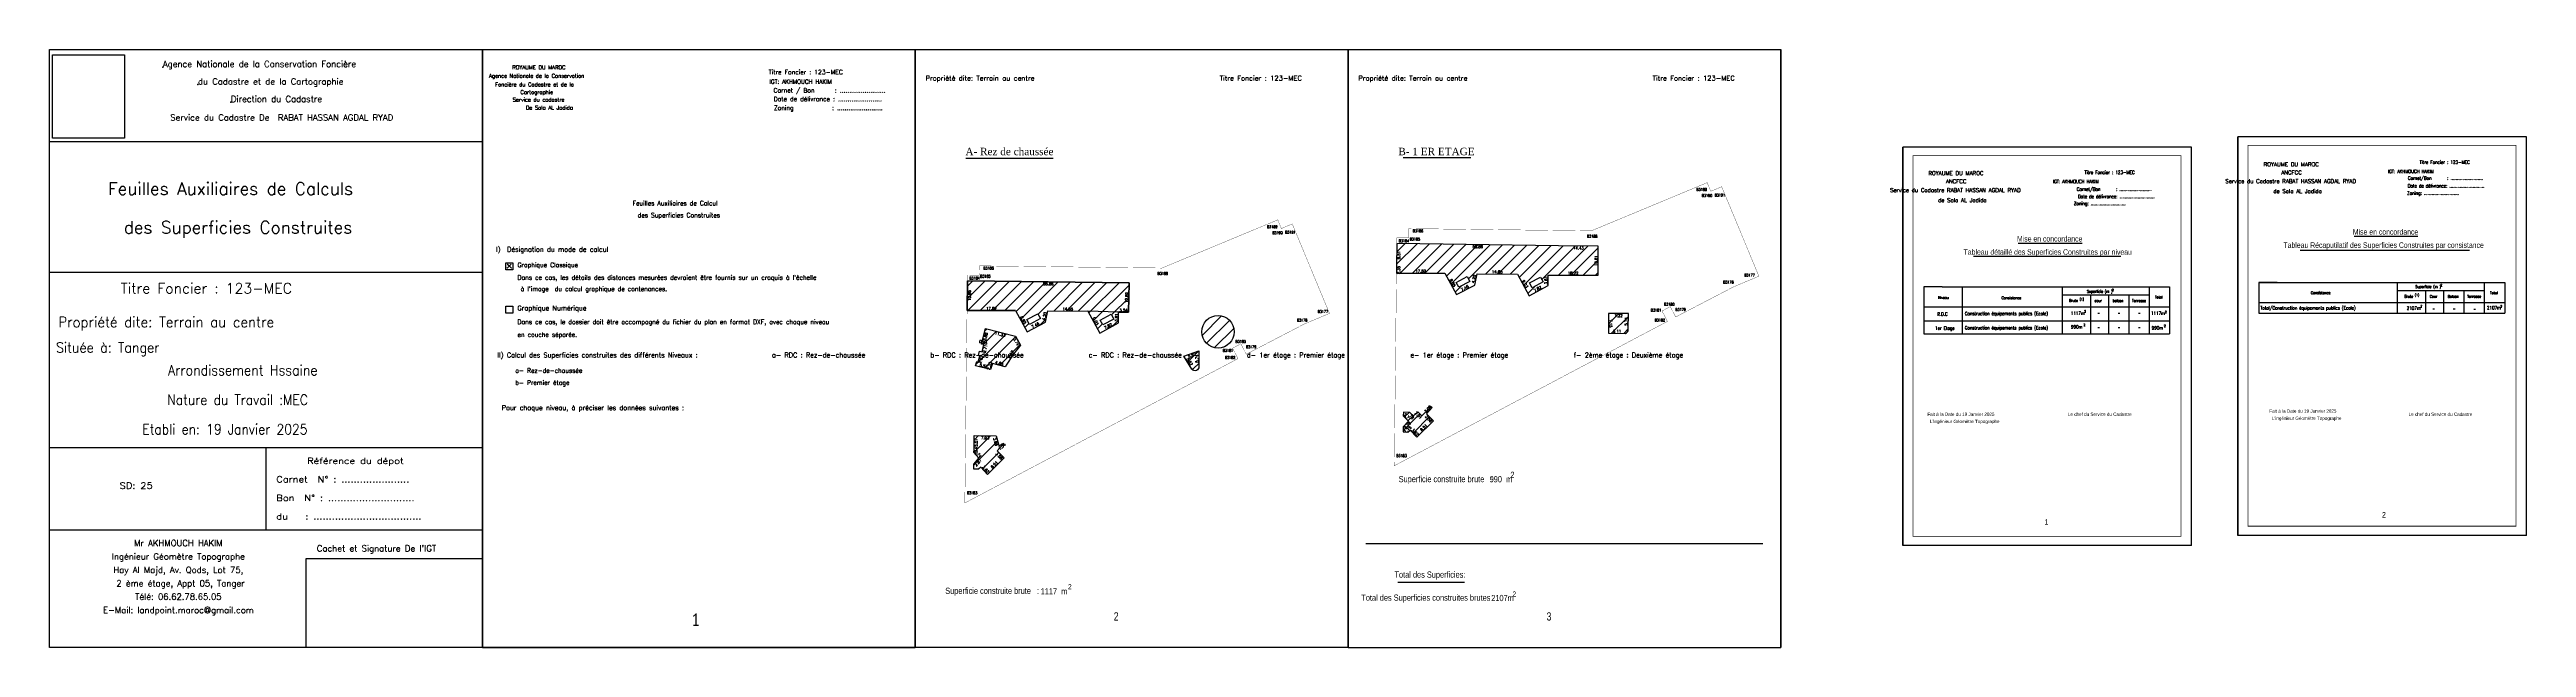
# Model space of a CAD drawing. Header units: millimetres. Extents: x 376567 to 377468, y 378762 to 378979.
import ezdxf
from ezdxf.enums import TextEntityAlignment as Align

# ---------------------------------------------------------------- set-up
doc = ezdxf.new("R2010")
doc.units = ezdxf.units.MM
for name, color, linetype in [('CADREP2', 1, 'Continuous'), ('CARTOUCHE', 3, 'Continuous'), ('Cotation Linéaire', 5, 'Continuous'), ('coul', 7, 'Continuous'), ('LISREY', 7, 'Continuous'), ('Liste de coordonnées', 7, 'Continuous'), ('MiseEnPage', 7, 'Continuous'), ('P1CONTINU', 7, 'Continuous'), ('P1TXT1', 6, 'Continuous'), ('P1TXT2', 7, 'Continuous'), ('P1TXT5', 7, 'Continuous'), ('P1TXT6', 7, 'Continuous'), ('P2TXT2', 7, 'Continuous'), ('P2TXT3', 7, 'Continuous')]:
    doc.layers.add(name, color=color, linetype=linetype)
doc.styles.add('2', font='romant__.ttf', dxfattribs={"height": 0.002})
doc.styles.add('Comic Sans MS', font='comic.ttf', dxfattribs={"oblique": 20, "height": 0.125})
doc.styles.add('ROMANC', font='romanc.shx')
doc.styles.add('ROMAND', font='romand.shx', dxfattribs={"height": 1})
doc.styles.add('ROMANS', font='ROMANC')
doc.styles.add('style2', font='swisscl.ttf')
doc.styles.add('TIME', font='times.ttf')
picture_1 = doc.add_image_def('image1.bmp', size_in_pixel=(101, 117))
pattern_1 = [(45, (727.2208, 191.831), (-2.24506403, 2.24506403), [])]

msp = doc.modelspace()

# ---------------------------------------------------------------- hatches: boundary and pattern name
at = {"linetype": 'Continuous'}
h = msp.add_hatch(dxfattribs=at)
h.set_pattern_fill('ANSI31', color=0)
h.set_pattern_definition(pattern_1)
h.paths.add_polyline_path([(377059.3, 378840.36), (377060.98, 378840.25), (377061.85, 378841.01), (377064.31, 378838.35), (377070.31, 378844.38), (377067.82, 378846.95), (377069.89, 378849.22), (377069.52, 378849.53), (377066.02, 378846.14), (377064.65, 378847.62), (377063.03, 378846.2), (377061.74, 378847.43), (377059.35, 378847.45), (377059.3, 378846.21), (377061.18, 378844.26), (377059.31, 378842.2)])
h.paths.add_polyline_path([(377130.27, 378907.92), (377115.84, 378908.04), (377056.99, 378908.87), (377056.9, 378900.36), (377056.87, 378898.02), (377074.49, 378898.06), (377078.73, 378890.28), (377085.34, 378893.73), (377086.17, 378897.85), (377100.82, 378897.75), (377105.12, 378889.81), (377111.99, 378893.55), (377111.99, 378897.36), (377130.21, 378897.3)])
h.paths.add_polyline_path([(377082.61, 378896.82), (377083.57, 378895.06), (377079.54, 378892.97), (377078.59, 378894.72)], flags=16)
h.paths.add_polyline_path([(377105.24, 378894.55), (377109.26, 378896.64), (377110.22, 378894.89), (377106.19, 378892.79)], flags=16)
edge = h.paths.add_edge_path()
edge.add_line((377134.04, 378876.21), (377140.15, 378876.17))
edge.add_arc((377139.77, 378877.53), 1.41, 285.87318, 363.41534)
edge.add_line((377141.17, 378877.61), (377141.22, 378883.35))
edge.add_line((377141.22, 378883.35), (377134, 378883.36))
edge.add_line((377134, 378883.36), (377134.04, 378876.21))
h.paths.add_polyline_path([(377060.86, 378844.07), (377066.46, 378844.07), (377066.46, 378845.61), (377060.86, 378845.61)], flags=25)
h.paths.add_polyline_path([(377135.32, 378878.57), (377140.91, 378878.57), (377140.91, 378880.1), (377135.32, 378880.1)], flags=24)
h = msp.add_hatch(dxfattribs=at)
h.set_pattern_fill('ANSI31', color=0)
h.set_pattern_definition(pattern_1)
h.paths.add_polyline_path([(376959.6, 378894.51), (376900.75, 378895.34), (376900.64, 378884.48), (376918.26, 378884.52), (376922.49, 378876.75), (376929.1, 378880.2), (376929.94, 378884.32), (376944.59, 378884.21), (376948.88, 378876.27), (376955.75, 378880.02), (376955.76, 378883.83), (376959.3, 378883.82)])
h.paths.add_polyline_path([(376949, 378881.01), (376953.03, 378883.11), (376953.98, 378881.35), (376949.96, 378879.25)], flags=16)
h.paths.add_polyline_path([(376926.38, 378883.29), (376927.33, 378881.53), (376923.31, 378879.43), (376922.35, 378881.19)], flags=16)
edge = h.paths.add_edge_path()
edge.add_line((376907.32, 378877.97), (376918.29, 378875.16))
edge.add_line((376918.29, 378875.16), (376920.07, 378871.87))
edge.add_arc((376958.47, 378838.93), 50.59, 139.37416, 150.32471)
edge.add_line((376914.51, 378863.97), (376909.83, 378865.18))
edge.add_line((376909.83, 378865.18), (376909.11, 378862.97))
edge.add_line((376909.11, 378862.97), (376903.72, 378864.4))
edge.add_line((376903.72, 378864.4), (376904.15, 378865.93))
edge.add_line((376904.15, 378865.93), (376904.62, 378865.81))
edge.add_line((376904.62, 378865.81), (376905.2, 378868.01))
edge.add_line((376905.2, 378868.01), (376904.71, 378868.13))
edge.add_line((376904.71, 378868.13), (376905.12, 378869.68))
edge.add_line((376905.12, 378869.68), (376906.07, 378869.45))
edge.add_line((376906.07, 378869.45), (376906.74, 378872.08))
edge.add_line((376906.74, 378872.08), (376905.82, 378872.29))
edge.add_line((376905.82, 378872.29), (376907.32, 378877.97))
h.paths.add_polyline_path([(376914.08, 378830.85), (376908.08, 378824.82), (376905.61, 378827.47), (376904.75, 378826.71), (376903.06, 378826.82), (376903.08, 378828.54), (376904.95, 378830.72), (376903.13, 378832.77), (376903.15, 378833.92), (376903.21, 378838.99), (376911.15, 378838.84), (376912.3, 378835.06), (376913.28, 378836), (376913.66, 378835.69), (376911.58, 378833.42)])
edge = h.paths.add_edge_path()
edge.add_arc((376983.53, 378863.99), 1.41, -140.96338, 3.39507, ccw=False)
edge.add_line((376982.44, 378863.11), (376979.45, 378867.87))
edge.add_line((376979.45, 378867.87), (376984.99, 378869.82))
edge.add_line((376984.99, 378869.82), (376984.94, 378864.07))
edge = h.paths.add_edge_path()
edge.add_arc((376991.92, 378876.75), 5.91, 90, 270, ccw=False)
edge.add_arc((376991.92, 378876.75), 5.91, -90, 90, ccw=False)

# ---------------------------------------------------------------- linework, layer by layer
at = {"color": 0}
for p, q in [((377039.24, 378979.4), (377039.24, 378761.9)), ((377039.24, 378761.9), (377039.24, 378979.4)), ((377039.24, 378979.4), (377039.24, 378761.9)), ((377039.24, 378761.9), (377039.24, 378979.4)), ((377039.24, 378979.4), (377039.24, 378761.9)), ((377039.24, 378979.4), (377039.24, 378761.9)), ((377039.24, 378761.9), (377039.24, 378979.4)), ((377039.24, 378979.4), (377039.24, 378761.9)), ((377039.24, 378761.9), (377039.24, 378979.4)), ((377039.24, 378979.4), (377039.24, 378761.9)), ((377039.25, 378979.4), (377039.25, 378761.9)), ((377039.25, 378761.9), (377039.25, 378979.4)), ((377039.25, 378979.4), (377039.25, 378761.9)), ((377039.25, 378761.9), (377039.25, 378979.4)), ((377039.25, 378979.4), (377039.25, 378761.9)), ((377196.74, 378979.41), (377196.74, 378761.91)), ((377196.74, 378761.91), (377196.74, 378979.41)), ((377196.74, 378979.41), (377196.74, 378761.91)), ((377196.74, 378761.91), (377196.74, 378979.41)), ((377196.74, 378979.41), (377196.74, 378761.91)), ((377196.74, 378979.41), (377196.74, 378761.91)), ((377196.74, 378761.91), (377196.74, 378979.41)), ((377196.74, 378979.41), (377196.74, 378761.91)), ((377196.74, 378761.91), (377196.74, 378979.41)), ((377196.74, 378979.41), (377196.74, 378761.91)), ((377196.74, 378979.4), (377196.74, 378761.9)), ((377196.74, 378979.4), (377196.74, 378761.9)), ((377196.74, 378761.9), (377196.74, 378979.4)), ((377196.74, 378979.4), (377196.74, 378761.9)), ((377196.74, 378761.9), (377196.74, 378979.4)), ((377196.74, 378979.4), (377196.74, 378761.9)), ((377196.74, 378979.4), (377196.74, 378761.9)), ((377196.74, 378761.9), (377196.74, 378979.4)), ((377196.74, 378979.4), (377196.74, 378761.9)), ((377196.74, 378761.9), (377196.74, 378979.4)), ((377196.75, 378979.41), (377196.75, 378761.91)), ((377196.75, 378761.91), (377196.75, 378979.41)), ((377196.75, 378979.41), (377196.75, 378761.91)), ((377196.75, 378761.91), (377196.75, 378979.41)), ((377196.75, 378979.41), (377196.75, 378761.91)), ((377196.75, 378979.4), (377196.75, 378761.9)), ((377196.75, 378761.9), (377196.75, 378979.4)), ((377196.75, 378979.4), (377196.75, 378761.9)), ((377196.75, 378761.9), (377196.75, 378979.4)), ((377196.75, 378979.4), (377196.75, 378761.9)), ((377241.07, 378943.97), (377241.07, 378798.97)), ((377241.07, 378943.97), (377241.07, 378798.97)), ((377241.07, 378943.97), (377241.07, 378798.97)), ((377241.07, 378799.17), (377241.07, 378943.97)), ((377241.07, 378943.97), (377241.07, 378798.97)), ((377241.07, 378798.97), (377241.07, 378943.97)), ((377241.07, 378943.97), (377241.07, 378798.97)), ((377241.07, 378798.97), (377241.07, 378943.97)), ((377241.07, 378943.97), (377241.07, 378798.97)), ((377241.07, 378943.97), (377241.07, 378798.97)), ((377241.07, 378798.97), (377241.07, 378943.97)), ((377241.07, 378943.97), (377241.07, 378798.97)), ((377241.07, 378798.97), (377241.07, 378943.97)), ((377241.07, 378943.97), (377241.07, 378798.97)), ((377241.07, 378943.97), (377241.07, 378799.17)), ((377241.07, 378798.97), (377241.07, 378943.97)), ((377346.07, 378798.97), (377346.07, 378943.97)), ((377362.98, 378947.66), (377362.98, 378802.66)), ((377362.98, 378947.66), (377362.98, 378802.66)), ((377362.98, 378947.66), (377362.98, 378802.66)), ((377362.98, 378802.86), (377362.98, 378947.66)), ((377362.98, 378947.66), (377362.98, 378802.66)), ((377362.98, 378802.66), (377362.98, 378947.66)), ((377362.98, 378947.66), (377362.98, 378802.66)), ((377362.98, 378802.66), (377362.98, 378947.66)), ((377362.98, 378947.66), (377362.98, 378802.66)), ((377362.98, 378947.66), (377362.98, 378802.66)), ((377362.98, 378802.66), (377362.98, 378947.66)), ((377362.98, 378947.66), (377362.98, 378802.66)), ((377362.98, 378802.66), (377362.98, 378947.66)), ((377362.98, 378947.66), (377362.98, 378802.66)), ((377362.98, 378947.66), (377362.98, 378802.86)), ((377362.98, 378802.66), (377362.98, 378947.66)), ((377467.98, 378802.66), (377467.98, 378947.66)), ((376753.39, 378905.31), (376753.39, 378905.31)), ((377370.61, 378887.43), (377460.06, 378887.43)), ((377452.65, 378887.43), (377460.06, 378887.43)), ((377248.68, 378880.68), (377338.13, 378880.68)), ((377370.61, 378883.46), (377460.06, 378883.46)), ((377248.68, 378876.01), (377338.13, 378876.01)), ((377248.68, 378876.01), (377338.13, 378876.01)), ((377248.68, 378876.01), (377338.13, 378876.01)), ((377346.07, 378798.97), (377241.07, 378798.97)), ((377467.98, 378802.66), (377362.98, 378802.66))]:
    msp.add_line(p, q, dxfattribs=at)
at = {"color": 0, "linetype": 'Continuous'}
msp.add_line((376959.6, 378894.51, 5.6), (376900.75, 378895.34, 5.6), dxfattribs=at)
at = {"linetype": 'Continuous'}
msp.add_line((376724.27, 378761.9), (376566.77, 378761.9), dxfattribs=at)
at = {"color": 0, "linetype": 'Continuous'}
for points in [[(376724.27, 378979.4), (376881.76, 378979.4), (376881.76, 378761.9), (376724.27, 378761.9)], [(376881.75, 378979.4), (377039.24, 378979.4), (377039.24, 378761.9), (376881.75, 378761.9)]]:
    msp.add_lwpolyline(points, close=True, dxfattribs=at)
at = {"color": 0, "flags": 128}
for points, const_width in [([(377244.81, 378802.33), (377342.24, 378802.33), (377342.24, 378940.83), (377244.81, 378940.83)], 0.25), ([(377244.81, 378802.33), (377342.24, 378802.33), (377342.24, 378940.83), (377244.81, 378940.83)], 0.25), ([(377366.72, 378806.02), (377464.16, 378806.02), (377464.16, 378944.52), (377366.72, 378944.52)], 0.25), ([(377056.04, 378828), (377057, 378910.94), (377061.29, 378910.89), (377061.35, 378914.28), (377127.75, 378913.47), (377169.91, 378931.01), (377171.18, 378927.85), (377175.16, 378929.52), (377188.71, 378896.97), (377179.52, 378893.1), (377158.42, 378882.12), (377156.48, 378885.92), (377153.46, 378884.31), (377155.43, 378880.52)], 0.1), ([(376899.8, 378814.46), (376900.76, 378897.4), (376905.05, 378897.35), (376905.11, 378900.74), (376971.51, 378899.93), (377013.67, 378917.47), (377014.94, 378914.31), (377018.92, 378915.98), (377032.47, 378883.43), (377023.28, 378879.56), (377002.18, 378868.58), (377000.24, 378872.38), (376997.22, 378870.77), (376999.19, 378866.98)], 0.1)]:
    msp.add_lwpolyline(points, close=True, dxfattribs=dict(at, const_width=const_width))
for points in [[(377467.98, 378947.66), (377362.98, 378947.66)], [(377045.75, 378799.73), (377190.1, 378799.73)], [(377057.33, 378785.59), (377081.6, 378785.59)]]:
    msp.add_lwpolyline(points, dxfattribs=at)
at = {"color": 0, "linetype": 'Continuous', "flags": 128}
for points in [[(376900.12, 378939.92), (376931.91, 378939.92)], [(377059.34, 378940.18), (377083.9, 378940.18)], [(376979.45, 378867.87), (376984.99, 378869.82), (376984.96, 378864.08)], [(377039.25, 378761.9), (377196.74, 378761.9)]]:
    msp.add_lwpolyline(points, dxfattribs=at)
for points, elevation in [([(377130.27, 378907.92), (377115.84, 378908.04), (377056.99, 378908.87), (377056.9, 378900.36), (377056.87, 378898.02), (377074.49, 378898.06), (377078.73, 378890.28), (377085.34, 378893.73), (377086.17, 378897.85), (377100.82, 378897.75), (377105.12, 378889.81), (377111.99, 378893.55), (377111.99, 378897.36), (377130.21, 378897.3)], 7.24), ([(377082.61, 378896.82), (377083.57, 378895.06), (377079.54, 378892.97), (377078.59, 378894.72)], 7.24), ([(377105.24, 378894.55), (377109.26, 378896.64), (377110.22, 378894.89), (377106.19, 378892.79)], 7.24), ([(376923.31, 378879.43), (376922.35, 378881.19), (376926.38, 378883.29), (376927.33, 378881.53)], -1.64), ([(376949.96, 378879.25), (376949, 378881.01), (376953.03, 378883.11), (376953.98, 378881.35)], -1.64), ([(376914.08, 378830.85), (376908.08, 378824.82), (376905.61, 378827.47), (376904.75, 378826.71), (376903.06, 378826.82), (376903.08, 378828.54), (376904.95, 378830.72), (376903.13, 378832.77), (376903.15, 378833.92), (376903.21, 378838.99), (376911.15, 378838.84), (376912.3, 378835.06), (376913.28, 378836), (376913.66, 378835.69), (376911.58, 378833.42)], 5.6)]:
    msp.add_lwpolyline(points, close=True, dxfattribs=dict(at, elevation=elevation))
at = {"color": 0}
for points in [[(376732.74, 378901.85), (376735.4, 378901.85), (376735.4, 378899.33), (376732.74, 378899.33)], [(376732.74, 378886.07), (376735.4, 378886.07), (376735.4, 378883.56), (376732.74, 378883.56)]]:
    msp.add_lwpolyline(points, close=True, dxfattribs=at)
at = {"color": 0, "const_width": 0.463, "flags": 128}
for points in [[(376734.79, 378901.37), (376733.15, 378899.81)], [(376733.3, 378901.37), (376734.95, 378899.81)]]:
    msp.add_lwpolyline(points, dxfattribs=at)
at = {"color": 0, "linetype": 'Continuous', "flags": 128}
for points, elevation in [([(376918.26, 378884.52), (376900.64, 378884.48), (376900.75, 378895.34)], -1.64), ([(376900.75, 378895.34), (376959.6, 378894.51), (376959.3, 378883.82)], 5.6), ([(376918.26, 378884.52), (376922.49, 378876.75), (376929.1, 378880.2), (376929.94, 378884.32)], -1.64), ([(376929.94, 378884.32), (376944.59, 378884.21)], -1.64), ([(376944.59, 378884.21), (376948.88, 378876.27), (376955.75, 378880.02), (376955.76, 378883.83)], -1.64), ([(376959.3, 378883.82), (376955.76, 378883.83)], 5.6)]:
    msp.add_lwpolyline(points, dxfattribs=dict(at, elevation=elevation))
for points in [[(376959.6, 378894.51), (376900.75, 378895.34), (376900.64, 378884.48), (376918.26, 378884.52), (376922.49, 378876.75), (376929.1, 378880.2), (376929.94, 378884.32), (376944.59, 378884.21), (376948.88, 378876.27), (376955.75, 378880.02), (376955.76, 378883.83), (376959.3, 378883.82)], [(376926.38, 378883.29), (376927.33, 378881.53), (376923.31, 378879.43), (376922.35, 378881.19)], [(376955.75, 378880.02), (376955.76, 378883.83), (376944.59, 378884.21), (376948.88, 378876.27)], [(376949, 378881.01), (376953.03, 378883.11), (376953.98, 378881.35), (376949.96, 378879.25)]]:
    msp.add_lwpolyline(points, close=True, dxfattribs=at)
at = {"color": 0, "flags": 128}
msp.add_lwpolyline([(376907.32, 378877.97), (376918.29, 378875.16), (376920.07, 378871.87, 0.047817), (376914.51, 378863.97), (376909.83, 378865.18), (376909.11, 378862.97), (376903.72, 378864.4), (376904.15, 378865.93), (376904.62, 378865.81), (376905.2, 378868.01), (376904.71, 378868.13), (376905.12, 378869.68), (376906.07, 378869.45), (376906.74, 378872.08), (376905.82, 378872.29)], format="xyb", close=True, dxfattribs=at)
at = {"color": 0, "linetype": 'Continuous', "flags": 128}
for points in [[(376991.92, 378870.84, -1), (376991.92, 378882.66, -1)], [(376984.94, 378864.07, -0.728935), (376982.44, 378863.11), (376979.45, 378867.87), (376984.99, 378869.82)]]:
    msp.add_lwpolyline(points, format="xyb", close=True, dxfattribs=at)
at = {"color": 0, "linetype": 'Continuous', "elevation": -0.9, "flags": 128}
msp.add_lwpolyline([(377134.04, 378876.21), (377140.15, 378876.17, 0.351872), (377141.17, 378877.61), (377141.22, 378883.35), (377134, 378883.36)], format="xyb", close=True, dxfattribs=at)
at = {"color": 0, "lineweight": 30, "flags": 128}
for points in [[(377312.64, 378883.4), (377312.03, 378883.4)], [(377312.64, 378878.2), (377312.03, 378878.2)], [(377320.06, 378883.4), (377319.45, 378883.4)], [(377320.06, 378878.2), (377319.45, 378878.2)], [(377327.47, 378883.4), (377326.86, 378883.4)], [(377327.47, 378878.2), (377326.86, 378878.2)], [(377434.57, 378884.95), (377433.96, 378884.95)], [(377441.99, 378884.95), (377441.37, 378884.95)], [(377449.4, 378884.79), (377448.79, 378884.79)]]:
    msp.add_lwpolyline(points, dxfattribs=at)
at = {"color": 0, "elevation": 0.09, "flags": 128}
msp.add_lwpolyline([(377059.3, 378840.36), (377060.98, 378840.25), (377061.85, 378841.01), (377064.31, 378838.35), (377070.31, 378844.38), (377067.82, 378846.95), (377069.89, 378849.22), (377069.52, 378849.53), (377066.02, 378846.14), (377064.65, 378847.62), (377063.03, 378846.2), (377061.74, 378847.43), (377059.35, 378847.45), (377059.3, 378846.21), (377061.18, 378844.26), (377059.31, 378842.2)], close=True, dxfattribs=at)
at = {"linetype": 'Continuous'}
msp.add_lwpolyline([(376660.12, 378761.9), (376660.12, 378794.2), (376724.27, 378794.2), (376724.27, 378761.9)], dxfattribs=at)
at = {"linetype": 'Continuous', "flags": 128}
msp.add_lwpolyline([(376724.27, 378761.9), (376881.76, 378761.9)], dxfattribs=at)
at = {"layer": 'CADREP2', "color": 0}
for points in [[(376566.77, 378761.9), (376566.77, 378979.43), (376724.27, 378979.43), (376724.27, 378761.9)], [(376724.27, 378761.9), (376724.27, 378979.4), (376881.76, 378979.4), (376881.76, 378761.9)], [(376881.75, 378761.9), (376881.75, 378979.4), (377039.24, 378979.4), (377039.24, 378761.9)], [(377039.25, 378761.9), (377039.25, 378979.4), (377196.74, 378979.4), (377196.74, 378761.9)]]:
    msp.add_lwpolyline(points, dxfattribs=at)
at = {"layer": 'CARTOUCHE', "color": 8, "flags": 128}
msp.add_lwpolyline([(377346.07, 378943.97), (377241.07, 378943.97)], dxfattribs=at)
at = {"layer": 'coul', "linetype": 'Continuous'}
msp.add_line((377370.61, 378894.62), (377460.06, 378894.62), dxfattribs=at)
at = {"layer": 'coul', "color": 0, "linetype": 'Continuous', "flags": 128}
for points in [[(377283.06, 378908.97), (377306.31, 378908.97)], [(377405.26, 378911.47), (377428.51, 378911.47)]]:
    msp.add_lwpolyline(points, dxfattribs=at)
at = {"layer": 'coul', "linetype": 'Continuous', "flags": 128}
for points in [[(377385.64, 378906.45), (377447.3, 378906.45)], [(377266.76, 378904.21), (377320.38, 378904.21)]]:
    msp.add_lwpolyline(points, dxfattribs=at)
at = {"layer": 'LISREY', "color": 0}
for p, q in [((377255.35, 378893.07), (377248.68, 378893.07)), ((377248.68, 378893.07), (377248.68, 378876.01)), ((377255.35, 378893.07), (377338.13, 378893.07)), ((377262.63, 378892.84), (377262.63, 378876.01)), ((377299.03, 378893.07), (377299.03, 378876.01)), ((377299.03, 378890.16), (377330.72, 378890.16)), ((377309.35, 378890.16), (377309.35, 378876.01)), ((377315.9, 378890.16), (377315.9, 378876.01)), ((377323.31, 378890.16), (377323.31, 378885.88)), ((377330.72, 378893.07), (377330.72, 378876.01)), ((377338.13, 378893.07), (377338.13, 378876.01)), ((377377.28, 378894.62), (377370.61, 378894.62)), ((377370.61, 378894.62), (377370.61, 378883.46)), ((377370.61, 378887.43), (377437.82, 378887.43)), ((377370.61, 378887.43), (377437.82, 378887.43)), ((377370.67, 378887.43), (377460.06, 378887.43)), ((377377.28, 378894.62), (377460.06, 378894.62)), ((377420.96, 378894.62), (377420.96, 378883.46)), ((377420.96, 378891.71), (377452.65, 378891.71)), ((377431.28, 378891.71), (377431.28, 378883.46)), ((377437.82, 378891.71), (377437.82, 378883.46)), ((377445.24, 378891.71), (377445.24, 378883.46)), ((377452.65, 378894.62), (377452.65, 378883.46)), ((377452.65, 378887.43), (377460.06, 378887.43)), ((377452.65, 378887.43), (377460.06, 378887.43)), ((377460.06, 378894.62), (377460.06, 378883.46)), ((377248.74, 378885.88), (377338.13, 378885.88)), ((377323.31, 378885.88), (377323.31, 378876.01))]:
    msp.add_line(p, q, dxfattribs=at)
at = {"layer": 'P1CONTINU'}
for p, q in [((376566.77, 378979.43), (376724.27, 378979.43)), ((376566.77, 378979.4), (376724.27, 378979.4)), ((376566.77, 378898.43), (376724.27, 378898.43)), ((376566.77, 378834.68), (376645.52, 378834.68)), ((376645.52, 378834.68), (376645.52, 378804.68)), ((376645.52, 378834.68), (376724.27, 378834.68))]:
    msp.add_line(p, q, dxfattribs=at)
at = {"layer": 'P1CONTINU', "color": 0}
msp.add_line((376566.77, 378946.01), (376724.27, 378946.01), dxfattribs=at)
at = {"layer": 'P1TXT1', "color": 0}
for p in [(376608.02, 378973.05), (376620.77, 378966.68), (376632.77, 378960.3)]:
    msp.add_point(p, dxfattribs=at)
at = {"layer": 'P1TXT2'}
msp.add_line((376566.77, 378804.68), (376724.27, 378804.68), dxfattribs=at)

# ---------------------------------------------------------------- texts
at = {"style": '2'}
for s, p in [('ROYAUME DU MAROC', (377260.39, 378933.71)), ('ANCFCC', (377260.49, 378930.76)), ('Service du Cadastre RABAT HASSAN AGDAL RYAD', (377382.22, 378930.79)), ('ANCFCC', (377382.49, 378933.98)), ('Service du Cadastre RABAT HASSAN AGDAL RYAD', (377260.22, 378927.56))]:
    msp.add_text(s, height=1.44, dxfattribs=at).set_placement(p, align=Align.CENTER)
at = {"style": '2', "width": 0.88}
for s, p in [('IGT: AKHMOUCH HAKIM', (377304.01, 378930.78)), ('Titre Foncier : 123-MEC', (377316.31, 378934.13)), ('IGT: AKHMOUCH HAKIM', (377425.92, 378934.47)), ('Carnet/Bon      : .........................', (377438.48, 378932.03)), ('Titre Foncier : 123-MEC', (377438.23, 378937.82)), ('Zoning: ...........................', (377312.74, 378922.81)), ('Carnet/Bon      : .........................', (377318.01, 378928)), ('Date de délivrance: ...........................', (377318.74, 378925.33)), ('Date de délivrance: ...........................', (377438.74, 378929.2)), ('Zoning: ...........................', (377433.98, 378926.58))]:
    msp.add_text(s, height=1.25, dxfattribs=at).set_placement(p, align=Align.CENTER)
at = {"color": 0, "style": '2'}
for s, p in [('ROYAUME DU MAROC', (377382.39, 378936.94)), ('de Sala AL Jadida', (377262.75, 378923.88)), ('de Sala AL Jadida', (377384.72, 378927.17))]:
    msp.add_text(s, height=1.44, dxfattribs=at).set_placement(p, align=Align.CENTER)
at = {"color": 0}
for s, height, style, width, p in [('B3189', 1, 'ROMANS', 0.75, (377165.99, 378927.99)), ('B3190', 1, 'ROMANS', 0.75, (377167.9, 378925.79)), ('B3191', 1, 'ROMANS', 0.75, (377172.59, 378925.97)), ('B3189', 1, 'ROMANS', 0.75, (377009.75, 378914.46)), ('B3186', 1, 'ROMANS', 0.75, (377062.78, 378912.93)), ('B3190', 1, 'ROMANS', 0.75, (377011.67, 378912.25)), ('B3191', 1, 'ROMANS', 0.75, (377016.35, 378912.44)), ('B3184', 1, 'ROMANS', 0.75, (377057.69, 378909.3)), ('B3185', 1, 'ROMANS', 0.75, (377061.62, 378909.97)), ('B3188', 1, 'ROMANS', 0.75, (377126.16, 378911)), ('B3184', 1, 'ROMANS', 0.75, (376901.46, 378895.76)), ('B3185', 1, 'ROMANS', 0.75, (376905.39, 378896.43)), ('B3186', 1, 'ROMANS', 0.75, (376906.55, 378899.39)), ('B3188', 1, 'ROMANS', 0.75, (376969.92, 378897.46)), ('B3177', 1, 'ROMANS', 0.75, (377183.4, 378896.88)), ('B3180', 1, 'ROMANS', 0.75, (377154.2, 378886.26)), ('B3178', 1, 'ROMANS', 0.75, (377175.74, 378894.32)), ('Niveau', 1.005, 'ROMANC', 0.8, (377253.9, 378888.68)), ('Consistance ', 1.0053, 'ROMANC', 0.8, (377277, 378888.58)), ('Brute', 1.005, 'ROMANC', 0.8, (377301.61, 378887.58)), ('(1)', 0.865, 'ROMANC', 0.8, (377305.41, 378888.15)), ('Superficie (m )', 1.0053, 'ROMANC', 0.8, (377308.06, 378890.92)), ('cour', 1.005, 'ROMANC', 0.8, (377310.86, 378887.57)), ('2', 0.865, 'ROMANC', 0.8, (377317.18, 378891.48)), ('balcon ', 1.005, 'ROMANC', 0.8, (377317.4, 378887.57)), ('Terrasse', 1.005, 'ROMANC', 0.8, (377324.49, 378887.57)), ('Total', 1.005, 'ROMANC', 0.8, (377332.81, 378888.87)), ('Consistance ', 1.0053, 'ROMANC', 0.8, (377389.53, 378890.44)), ('Brute', 1.005, 'ROMANC', 0.8, (377423.57, 378889.13)), ('(1)', 0.865, 'ROMANC', 0.8, (377427.36, 378889.7)), ('Superficie (m )', 1.0053, 'ROMANC', 0.8, (377427.57, 378892.66)), ('2', 0.865, 'ROMANC', 0.8, (377429.36, 378885.59)), ('Cour', 1.005, 'ROMANC', 0.8, (377432.79, 378889.11)), ('2', 0.865, 'ROMANC', 0.8, (377436.7, 378893.23)), ('Balcon ', 1.005, 'ROMANC', 0.8, (377439.33, 378889.11)), ('Terrasse', 1.005, 'ROMANC', 0.8, (377446.42, 378889.11)), ('Total', 1.005, 'ROMANC', 0.8, (377454.74, 378890.42)), ('B3178', 1, 'ROMANS', 0.75, (377020.64, 378880.45)), ('B3177', 1, 'ROMANS', 0.75, (377028.16, 378883.58)), ('B3181', 1, 'ROMANS', 0.75, (377149.4, 378884.1)), ('B3182', 1, 'ROMANS', 0.75, (377150.76, 378880.5)), ('B3179', 1, 'ROMANS', 0.75, (377158.31, 378884.31)), ('1er Etage', 1.206, 'ROMANC', 0.8, (377252.83, 378877.47)), (' R.D.C', 1.206, 'ROMANC', 0.8, (377252.85, 378882.57)), ('Construction équipements publics (Ecole)', 1.2064, 'ROMANC', 0.8, (377263.64, 378882.78)), ('Construction équipements publics (Ecole)', 1.2064, 'ROMANC', 0.8, (377263.64, 378877.59)), ('990m', 1.206, 'ROMANC', 0.8, (377302.26, 378877.91)), ('1117m', 1.206, 'ROMANC', 0.8, (377302.2, 378882.89)), ('2', 0.865, 'ROMANC', 0.8, (377306.83, 378878.83)), ('2', 0.865, 'ROMANC', 0.8, (377307.06, 378883.72)), ('1117m', 1.206, 'ROMANC', 0.8, (377331.36, 378882.89)), ('990m', 1.206, 'ROMANC', 0.8, (377331.63, 378877.55)), ('2', 0.865, 'ROMANC', 0.8, (377336.08, 378878.43)), ('2', 0.865, 'ROMANC', 0.8, (377336.43, 378883.47)), ('Total/Construction équipements publics (Ecole)', 1.2064, 'ROMANC', 0.8, (377371.16, 378884.82)), ('2107m', 1.206, 'ROMANC', 0.8, (377424.43, 378884.78)), ('2107m', 1.206, 'ROMANC', 0.8, (377453.61, 378884.91)), ('2', 0.865, 'ROMANC', 0.8, (377458.47, 378885.53)), ('B3181', 1, 'ROMANS', 0.75, (376993.64, 378869.46)), ('B3180', 1, 'ROMANS', 0.75, (376998.27, 378872.7)), ('B3179', 1, 'ROMANS', 0.75, (377002.08, 378870.77)), ('B3182', 1, 'ROMANS', 0.75, (376994.43, 378866.87)), ('B3183', 1, 'ROMANS', 0.75, (377056.8, 378831.17)), ('B3183', 1, 'ROMANS', 0.75, (376900.57, 378817.63))]:
    msp.add_text(s, height=height, dxfattribs=dict(at, style=style, width=width)).set_placement(p)
at = {"layer": 'CADREP2', "color": 0, "style": 'ROMANC'}
for s, height, p in [('Agence Nationale de la Conservation ', 1.39, (376726.67, 378969.18)), ('ROYAUME DU MAROC', 1.39, (376735.16, 378972.25)), ('Titre Foncier : 123-MEC', 1.6217, (376828.45, 378970.41)), ('IGT: AKHMOUCH HAKIM', 1.5, (376828.74, 378967.01)), ('Propriété dite: Terrain au centre', 1.8, (376885.48, 378968.11)), ('Titre Foncier : 123-MEC', 1.8, (376992.52, 378968.11)), ('Propriété dite: Terrain au centre', 1.8, (377042.98, 378968.11)), ('Titre Foncier : 123-MEC', 1.8, (377150.02, 378968.11)), (' Foncière du Cadastre et de la', 1.39, (376727.94, 378966.03)), ('Service du cadastre', 1.39, (376735.3, 378960.49)), (' Cartographie', 1.39, (376737.16, 378963.24)), ('De Sala AL Jadida', 1.39, (376740.09, 378957.58)), ('Date de délivrance : .......................', 1.6217, (376830.23, 378960.61)), ('Carnet / Bon     : ........................', 1.6217, (376830.18, 378963.75)), ('Zoning           : ........................', 1.6217, (376830.29, 378957.43)), ('Feuilles Auxiliaires de Calcul', 1.6217, (376778.91, 378922.73)), ('des Superficies Construites', 1.6217, (376780.74, 378918.36)), ('I)  Désignation du mode de calcul ', 1.7375, (376729.24, 378905.88)), ("Dans ce cas, les détails des distances mesurées devraient être fournis sur un croquis à l'échelle", 1.6217, (376737.05, 378895.7)), ('Graphique Classique', 1.6217, (376737.05, 378900.26)), (" à l'image  du calcul graphique de contenances.", 1.6217, (376737.05, 378891.56)), ('Dans ce cas, le dossier doit être accompagné du fichier du plan en format DXF, avec chaque niveau  ', 1.6217, (376737.05, 378879.55)), ('Graphique Numérique', 1.7375, (376737.04, 378884.49)), ('II) Calcul des Superficies construites des différents Niveaux :                a- RDC : Rez-de-chaussée                b- RDC : Rez-de-chaussée                c- RDC : Rez-de-chaussée                d- 1er étage : Premier étage                e- 1er étage : Premier étage                f- 2ème étage : Deuxième étage', 1.73752, (376729.74, 378867.41)), ('en couche séparée.', 1.6217, (376737.05, 378874.87)), ('a- Rez-de-chaussée ', 1.6217, (376736.22, 378861.84)), ('b- Premier étage ', 1.6217, (376736.22, 378857.41)), ('Pour chaque niveau, à préciser les données suivantes :', 1.7375, (376731.31, 378848.23))]:
    msp.add_text(s, height=height, dxfattribs=at).set_placement(p)
at = {"layer": 'Cotation Linéaire', "color": 0, "linetype": 'Continuous', "style": 'ROMAND'}
for s, rotation, p in [('8.51', 89.42912, (377057.19, 378904.61)), ('58.86', 359.19146, (377086.41, 378908.21)), ('14.43', 359.51079, (377123.05, 378907.73)), ('2.35', 89.35108, (377057.14, 378899.19)), ('10.86', 89.41226, (376900.95, 378889.91)), ('58.86', 359.19146, (376930.17, 378894.67)), ('7.22', 359.90239, (377137.61, 378883.11)), ('2.71', 75.64649, (376906.65, 378870.7, -6.13)), ('5.88', 75.23751, (376906.81, 378875.07, -6.13)), ('11.33', 345.64701, (376912.74, 378876.33, -6.13)), ('3.74', 298.31169, (376918.96, 378873.4, -6.13)), ('5.87', 19.39589, (376982.31, 378868.61)), ('2.27', 75.11545, (376905.16, 378866.85, -6.13)), ('2.78', 47.65933, (377060.43, 378843.06)), ('1.78', 316.14992, (377062.21, 378846.63)), ('2.01', 312.64636, (377065.15, 378846.71)), ('3.58', 314.15362, (377068.89, 378845.49)), ('1.14', 89.254, (376903.39, 378833.34)), ('5.07', 89.254, (376903.43, 378836.45)), ('7.93', 358.94733, (376907.18, 378838.67)), ('3.96', 286.99054, (376911.49, 378836.88)), ('3.58', 314.15362, (376912.65, 378831.96)), ('1.36', 43.88065, (376912.97, 378835.35)), ('2.87', 49.38485, (376904.2, 378829.47))]:
    msp.add_text(s, height=1, rotation=rotation, dxfattribs=at).set_placement(p, align=Align.TOP_CENTER)
for s, rotation, p in [('17.62', 0.14015, (377065.68, 378898.29)), ('8.85', 298.56415, (377076.83, 378894.29)), ('4.20', 78.57601, (377085.51, 378895.84)), ('14.65', 359.58859, (377093.5, 378898.05)), ('9.03', 298.41882, (377103.19, 378893.9)), ('3.81', 89.94394, (377111.74, 378895.46)), ('18.22', 359.81053, (377121.1, 378897.58)), ('10.61', 89.69835, (377129.99, 378902.61)), ('10.69', 88.34991, (376959.2, 378889.17)), ('7.46', 27.53129, (377081.92, 378892.23)), ('7.82', 28.6041, (377108.43, 378891.9)), ('17.62', 0.14015, (376909.45, 378884.75)), ('8.85', 298.56415, (376920.6, 378880.76)), ('7.46', 27.53129, (376925.68, 378878.7)), ('4.20', 78.57601, (376929.28, 378882.31)), ('14.65', 359.58859, (376937.26, 378884.52)), ('9.03', 298.41882, (376946.96, 378880.36)), ('7.82', 28.6041, (376952.2, 378878.37)), ('3.81', 89.94394, (376955.51, 378881.92)), ('3.54', 359.81053, (376957.53, 378884.07)), ('7.15', 270.30623, (377134.27, 378879.79)), ('6.11', 359.64397, (377137.1, 378876.44)), ('5.74', 89.45527, (377140.95, 378880.48)), ('0.95', 346.89908, (376906.34, 378872.43, -6.13)), ('9.67', 54.84943, (376916.9, 378868.2, -6.13)), ('5.57', 345.13323, (376906.48, 378863.92, -6.13)), ('2.33', 71.98316, (376909.23, 378864.15, -6.13)), ('4.83', 345.56972, (376912.23, 378864.82, -6.13)), ('5.62', 302.09967, (376981.16, 378865.62)), ('5.74', 89.45527, (376984.71, 378866.95)), ('2.71', 313.97407, (377060.42, 378845.4)), ('1.15', 41.33752, (377061.25, 378840.82)), ('3.62', 312.85063, (377063.26, 378839.85)), ('8.51', 45.11503, (377067.13, 378841.54)), ('3.08', 47.56163, (377068.67, 378848.25)), ('2.74', 311.512, (376904.23, 378831.91)), ('3.62', 312.85063, (376907.03, 378826.32)), ('8.51', 45.11503, (376910.9, 378828.01))]:
    msp.add_text(s, height=1, rotation=rotation, dxfattribs=at).set_placement(p, align=Align.CENTER)
at = {"layer": 'Liste de coordonnées', "color": 0, "style": 'Comic Sans MS'}
for s, p in [('Fait à la Date du 19 Janvier 2025', (377262.22, 378846.15)), ('Le chef du Service du Cadastre', (377312.74, 378846.15)), ('Le chef du Service du Cadastre', (377436.69, 378846.15))]:
    msp.add_text(s, height=1.2, dxfattribs=at).set_placement(p, align=Align.CENTER)
at = {"layer": 'Liste de coordonnées', "style": 'Comic Sans MS'}
for s, p in [("L'ingénieur Géomètre Topographe", (377263.62, 378843.52)), ('Fait à la Date du 19 Janvier 2025', (377386.64, 378847.31)), ("L'ingénieur Géomètre Topographe", (377388.03, 378844.68))]:
    msp.add_text(s, height=1.2, dxfattribs=at).set_placement(p, align=Align.CENTER)
at = {"layer": 'MiseEnPage', "color": 0}
for s, height, style, p in [('A- Rez de chaussée ', 2.7, 'TIME', (376900.02, 378940.99)), ('B- 1 ER ETAGE', 2.7, 'TIME', (377057.52, 378940.99)), ('1', 2, 'style2', (377292.64, 378806.54)), ('2', 2, 'style2', (377415.44, 378809.17)), ('1', 4.5, 'style2', (376800.62, 378769.75)), ('2', 3, 'style2', (376953.99, 378771.69)), ('3', 3, 'style2', (377111.49, 378771.69))]:
    msp.add_text(s, height=height, dxfattribs=dict(at, style=style)).set_placement(p)
at = {"layer": 'MiseEnPage', "color": 0, "style": 'style2'}
for s, height, p in [('Mise en concordance', 2, (377416.71, 378912.08)), ('Tableau détaillé des Superficies Construites par niveau', 2, (377293.81, 378904.77)), ('Mise en concordance', 2, (377294.51, 378909.58)), ('Tableau Récaputilatif des Superficies Construites par consistance', 2, (377416.01, 378907.27)), ('Superficie construite brute   :', 2.25, (377074.71, 378822.03, 7.15)), ('990  m', 2.25, (377094.84, 378821.98, 7.15)), ('2', 2.25, (377099.05, 378823.59, 7.15)), ('Total des Superficies:', 2.25, (377069.03, 378787.29)), ('Superficie construite brute   :', 2.25, (376909.74, 378781.39)), ('1117  m', 2.25, (376932.24, 378781.19)), ('2', 1.91, (376937.99, 378783.02)), ('Total des Superficies construites brutes   :', 2.25, (377069.03, 378778.9)), ('2107m', 2.25, (377095.43, 378778.76)), ('2', 1.91, (377099.73, 378780.37))]:
    msp.add_text(s, height=height, dxfattribs=at).set_placement(p, align=Align.CENTER)
at = {"layer": 'P1TXT1', "color": 0, "style": 'ROMANC'}
for s, p in [('Agence Nationale de la Conservation Foncière', (376608.02, 378973.05)), ('du Cadastre et de la Cartographie', (376620.77, 378966.68)), ('Direction du Cadastre', (376632.77, 378960.3)), ('Service du Cadastre De  RABAT HASSAN AGDAL RYAD', (376610.71, 378953.58))]:
    msp.add_text(s, height=2.25, dxfattribs=at).set_placement(p)
at = {"layer": 'P1TXT5', "style": 'ROMANC', "width": 1.167}
for s, p in [('Carnet  N° : ......................', (376649.27, 378821.93)), ('Référence du dépot', (376660.52, 378828.68)), ('SD: 25', (376592.27, 378819.65)), ('Bon  N° : ............................', (376649.27, 378815.18)), ('du   : ...................................', (376649.27, 378808.43))]:
    msp.add_text(s, height=2.25, dxfattribs=at).set_placement(p)
at = {"layer": 'P1TXT6', "style": 'ROMANC'}
msp.add_text("Cachet et Signature De l'IGT", height=2.25, dxfattribs=at).set_placement((376664.04, 378796.8))
at = {"layer": 'P1TXT6', "insert": (376575.37, 378801), "char_height": 2.25, "width": 76.5512, "attachment_point": 1, "style": 'ROMANC'}
msp.add_mtext('\\pxsm1.3,qc;Mr AKHMOUCH HAKIM \\PIngénieur Géomètre Topographe\\PHay Al Majd, Av. Qods, Lot 75,\\P 2 ème étage, Appt 05, Tanger\\PTélé: 06.62.78.65.05  \\PE-Mail: landpoint.maroc@gmail.com', dxfattribs=at)
at = {"layer": 'P2TXT2', "style": 'ROMANC'}
for s, p in [(' Feuilles Auxiliaires de Calculs ', (376585.02, 378926.54)), ('des Superficies Construites', (376593.79, 378912.47))]:
    msp.add_text(s, height=4.5, dxfattribs=at).set_placement(p)
at = {"layer": 'P2TXT3', "color": 0, "style": 'ROMANC'}
msp.add_text('Titre Foncier : 123-MEC', height=3.75, dxfattribs=at).set_placement((376592.64, 378890.68))
for s, width, p in [('Propriété dite: Terrain au centre', 0.95, (376569.98, 378878.42)), ('Située à: Tanger', 0.9, (376569.13, 378869.15)), ('Arrondissement Hssaine', 0.9, (376609.9, 378860.89)), ('Nature du Travail :MEC', 0.88, (376609.61, 378850.12)), ('Etabli en: 19 Janvier 2025', 0.88, (376600.54, 378839.41))]:
    msp.add_text(s, height=3.75, dxfattribs=dict(at, width=width)).set_placement(p)

# ---------------------------------------------------------------- pictures from other files: only their frames are drawn
at = {"linetype": 'Continuous'}
image = msp.add_image(picture_1, insert=(376567.82, 378947.13), size_in_units=(26.19, 30.34), dxfattribs=at)
image.dxf.flags = 7

doc.saveas('drawing.dxf')
